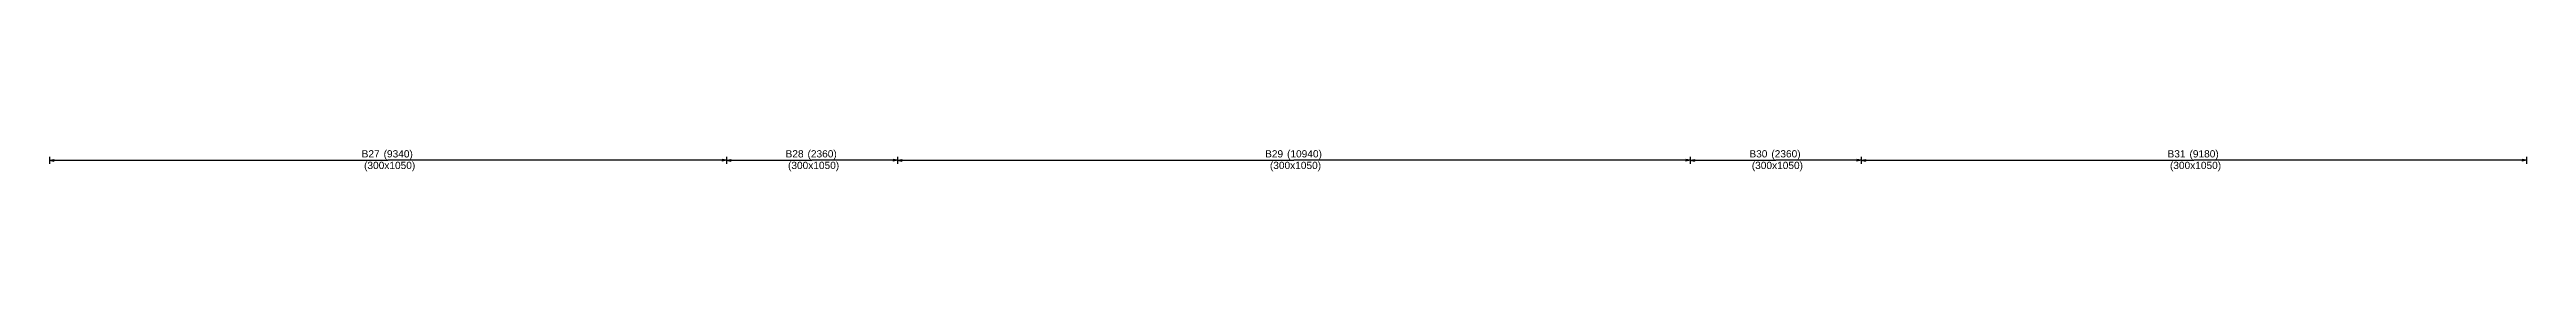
# Model space of a CAD drawing. Extents: x 0 to 98, y 3 to 248.
# Drawn here: x 1 to 35.18, y 140.73 to 141.02 of the extents above; entities that cross this region are included whole.
import ezdxf

# ---------------------------------------------------------------- set-up
doc = ezdxf.new("R2010")
doc.units = 0
for name, color, linetype in [('Beam_Dimensions_LS', 3, 'CONTINUOUS'), ('Beam_NameLS', 6, 'CONTINUOUS'), ('span_dim', 7, 'CONTINUOUS'), ('spanline', 7, 'CONTINUOUS')]:
    doc.layers.add(name, color=color, linetype=linetype)
doc.styles.add('STRUDS_Arial', font='ARIAL.TTF', dxfattribs={"height": 0.04})

msp = doc.modelspace()

# ---------------------------------------------------------------- texts
at = {"layer": 'Beam_Dimensions_LS', "style": 'STRUDS_Arial'}
for p in [(5.34, 140.758), (11.19, 140.758), (17.84, 140.758), (24.49, 140.758), (30.26, 140.758)]:
    msp.add_text('(300x1050)', height=0.1, dxfattribs=at).set_placement(p)
at = {"layer": 'Beam_NameLS', "style": 'STRUDS_Arial'}
for s, p in [('B27', (5.307, 140.918)), ('B28', (11.157, 140.918)), ('B29', (17.774, 140.918)), ('B30', (24.457, 140.918)), ('B31', (30.227, 140.918))]:
    msp.add_text(s, height=0.1, dxfattribs=at).set_placement(p)
at = {"layer": 'span_dim', "style": 'STRUDS_Arial'}
for s, p in [(' (9340) ', (5.571, 140.918)), (' (2360) ', (11.421, 140.918)), (' (10940) ', (18.038, 140.918)), (' (2360) ', (24.721, 140.918)), (' (9180) ', (30.491, 140.918))]:
    msp.add_text(s, height=0.1, dxfattribs=at).set_placement(p)

# ---------------------------------------------------------------- linework, layer by layer
at = {"layer": 'spanline'}
for p, q in [((1, 140.928), (1, 140.828)), ((1, 140.878), (1.06, 140.888)), ((1, 140.878), (5.67, 140.878)), ((1, 140.878), (1.06, 140.868)), ((1.06, 140.888), (1.06, 140.868)), ((10.34, 140.878), (5.67, 140.878)), ((10.34, 140.878), (10.28, 140.888)), ((10.28, 140.888), (10.28, 140.868)), ((10.34, 140.878), (10.28, 140.868)), ((10.34, 140.928), (10.34, 140.828)), ((10.34, 140.928), (10.34, 140.828)), ((10.34, 140.878), (10.4, 140.888)), ((10.34, 140.878), (11.52, 140.878)), ((10.34, 140.878), (10.4, 140.868)), ((10.4, 140.888), (10.4, 140.868)), ((12.7, 140.878), (11.52, 140.878)), ((12.7, 140.878), (12.64, 140.888)), ((12.64, 140.888), (12.64, 140.868)), ((12.7, 140.878), (12.64, 140.868)), ((12.7, 140.928), (12.7, 140.828)), ((12.7, 140.928), (12.7, 140.828)), ((12.7, 140.878), (12.76, 140.888)), ((12.7, 140.878), (18.17, 140.878)), ((12.7, 140.878), (12.76, 140.868)), ((12.76, 140.888), (12.76, 140.868)), ((23.64, 140.878), (18.17, 140.878)), ((23.64, 140.878), (23.58, 140.888)), ((23.58, 140.888), (23.58, 140.868)), ((23.64, 140.878), (23.58, 140.868)), ((23.64, 140.928), (23.64, 140.828)), ((23.64, 140.928), (23.64, 140.828)), ((23.64, 140.878), (23.7, 140.888)), ((23.64, 140.878), (24.82, 140.878)), ((23.64, 140.878), (23.7, 140.868)), ((23.7, 140.888), (23.7, 140.868)), ((26, 140.878), (24.82, 140.878)), ((26, 140.878), (25.94, 140.888)), ((25.94, 140.888), (25.94, 140.868)), ((26, 140.878), (25.94, 140.868)), ((26, 140.928), (26, 140.828)), ((26, 140.928), (26, 140.828)), ((26, 140.878), (26.06, 140.888)), ((26, 140.878), (30.59, 140.878)), ((26, 140.878), (26.06, 140.868)), ((26.06, 140.888), (26.06, 140.868)), ((35.18, 140.878), (30.59, 140.878)), ((35.18, 140.878), (35.12, 140.888)), ((35.12, 140.888), (35.12, 140.868)), ((35.18, 140.878), (35.12, 140.868)), ((35.18, 140.928), (35.18, 140.828))]:
    msp.add_line(p, q, dxfattribs=at)
for points in [[(1, 140.878), (1.06, 140.888), (1, 140.878), (1.06, 140.868)], [(10.34, 140.878), (10.28, 140.888), (10.34, 140.878), (10.28, 140.868)], [(10.34, 140.878), (10.4, 140.888), (10.34, 140.878), (10.4, 140.868)], [(12.7, 140.878), (12.64, 140.888), (12.7, 140.878), (12.64, 140.868)], [(12.7, 140.878), (12.76, 140.888), (12.7, 140.878), (12.76, 140.868)], [(23.64, 140.878), (23.58, 140.888), (23.64, 140.878), (23.58, 140.868)], [(23.64, 140.878), (23.7, 140.888), (23.64, 140.878), (23.7, 140.868)], [(26, 140.878), (25.94, 140.888), (26, 140.878), (25.94, 140.868)], [(26, 140.878), (26.06, 140.888), (26, 140.878), (26.06, 140.868)], [(35.18, 140.878), (35.12, 140.888), (35.18, 140.878), (35.12, 140.868)]]:
    msp.add_solid(points, dxfattribs=at)

msp.set_redraw_order([(e.dxf.handle, doc.entitydb.next_handle()) for e in msp.query("TEXT MTEXT ATTDEF DIMENSION ARC_DIMENSION")])  # texts and dimensions are drawn at this point

doc.saveas('drawing.dxf')
